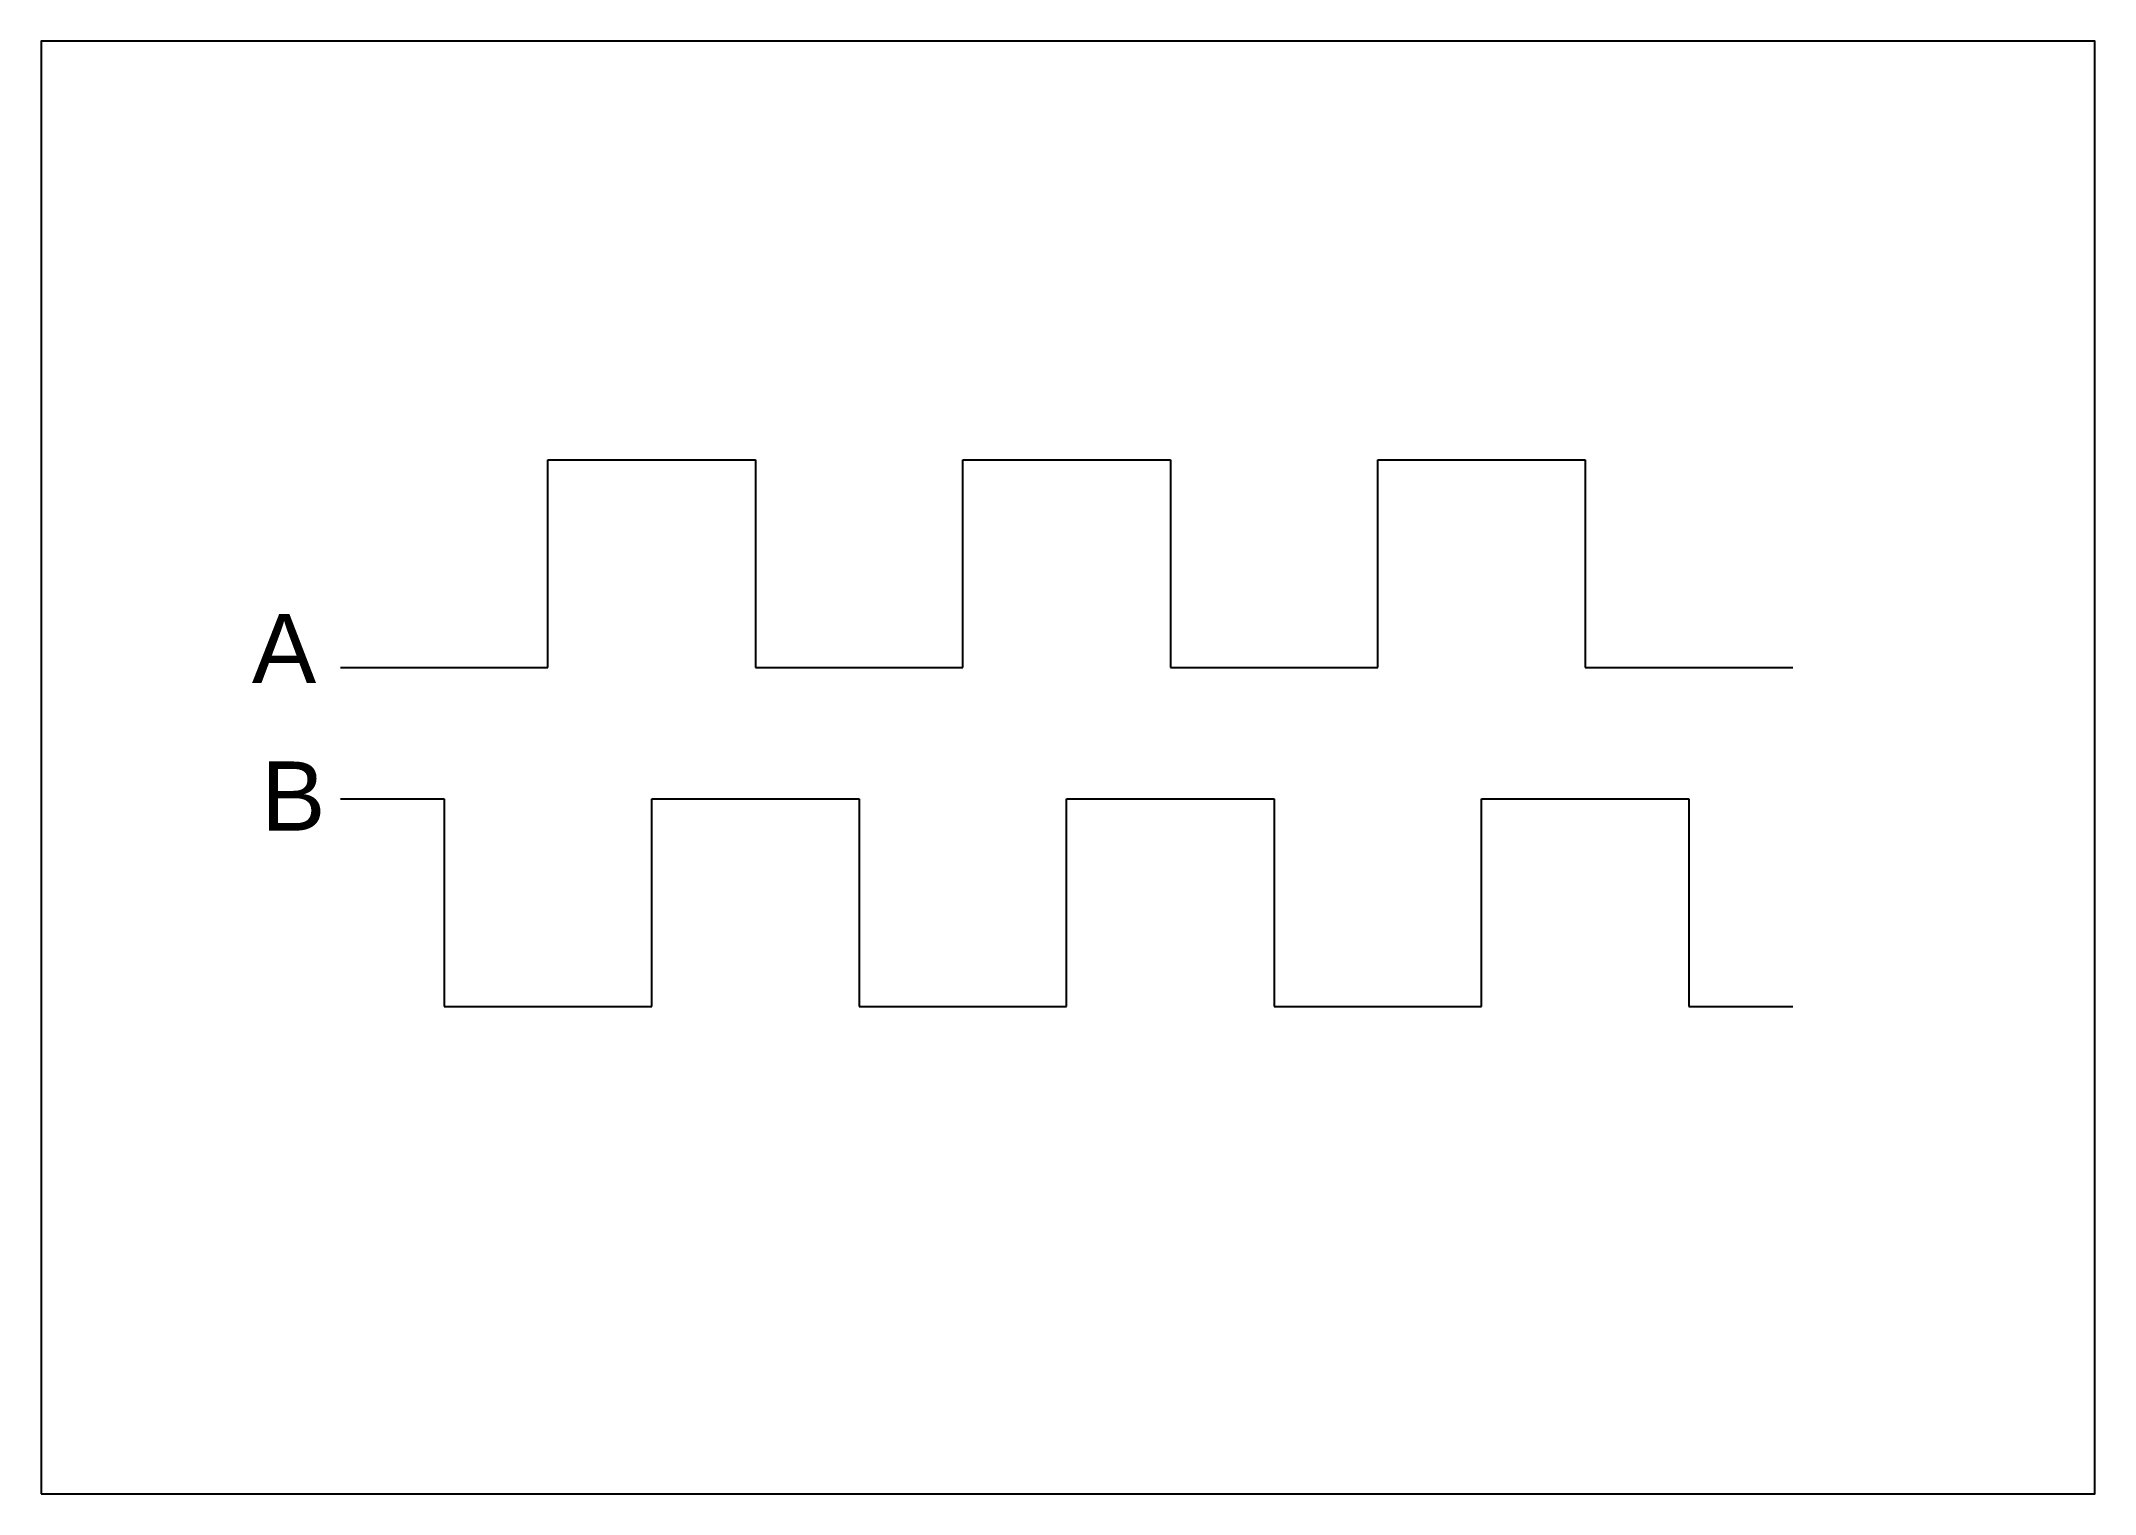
# Model space of a CAD drawing. Header units: millimetres. Extents: x 0 to 1697, y 0 to 477.
# Drawn here: x 350 to 647, y 266.8 to 476.8 of the extents above; entities that cross this region are included whole.
import ezdxf

# ---------------------------------------------------------------- set-up
doc = ezdxf.new("R2010")
doc.units = ezdxf.units.MM
doc.layers.add('Nero per eposrtazione', color=250, linetype='Continuous')
doc.styles.get("Standard").update_dxf_attribs({"font": 'arial.ttf'})

msp = doc.modelspace()

# ---------------------------------------------------------------- texts
at = {"layer": 'Nero per eposrtazione', "char_height": 10, "attachment_point": 1}
for s, insert in [('A', (380.48, 394)), ('B', (381.81, 372.68))]:
    msp.add_mtext_dynamic_manual_height_columns(s, width=20.0973, gutter_width=100.49, heights=[0], dxfattribs=dict(at, insert=insert))

# ---------------------------------------------------------------- linework, layer by layer
at = {"layer": 'Nero per eposrtazione'}
for p, q in [((423.3, 386.28), (423.3, 416.28)), ((423.3, 416.28), (453.3, 416.28)), ((453.3, 416.28), (453.3, 386.28)), ((483.3, 386.28), (483.3, 416.28)), ((483.3, 416.28), (513.3, 416.28)), ((513.3, 416.28), (513.3, 386.28)), ((543.3, 386.28), (543.3, 416.28)), ((543.3, 416.28), (573.3, 416.28)), ((573.3, 416.28), (573.3, 386.28)), ((393.3, 386.28), (423.3, 386.28)), ((453.3, 386.28), (483.3, 386.28)), ((513.3, 386.28), (543.3, 386.28)), ((573.3, 386.28), (603.3, 386.28)), ((393.3, 367.28), (408.3, 367.28)), ((408.3, 367.28), (408.3, 337.28)), ((438.3, 337.28), (438.3, 367.28)), ((438.3, 367.28), (468.3, 367.28)), ((468.3, 367.28), (468.3, 337.28)), ((498.3, 337.28), (498.3, 367.28)), ((498.3, 367.28), (528.3, 367.28)), ((528.3, 367.28), (528.3, 337.28)), ((558.3, 337.28), (558.3, 367.28)), ((558.3, 367.28), (588.3, 367.28)), ((588.3, 367.28), (588.3, 337.28)), ((408.3, 337.28), (438.3, 337.28)), ((468.3, 337.28), (498.3, 337.28)), ((528.3, 337.28), (558.3, 337.28)), ((588.3, 337.28), (603.3, 337.28))]:
    msp.add_line(p, q, dxfattribs=at)
msp.add_lwpolyline([(350, 266.81), (647, 266.81), (647, 476.81), (350, 476.81)], close=True, dxfattribs=at)

msp.set_redraw_order([(e.dxf.handle, doc.entitydb.next_handle()) for e in msp.query("TEXT MTEXT ATTDEF DIMENSION ARC_DIMENSION")])  # texts and dimensions are drawn at this point

doc.saveas('drawing.dxf')
